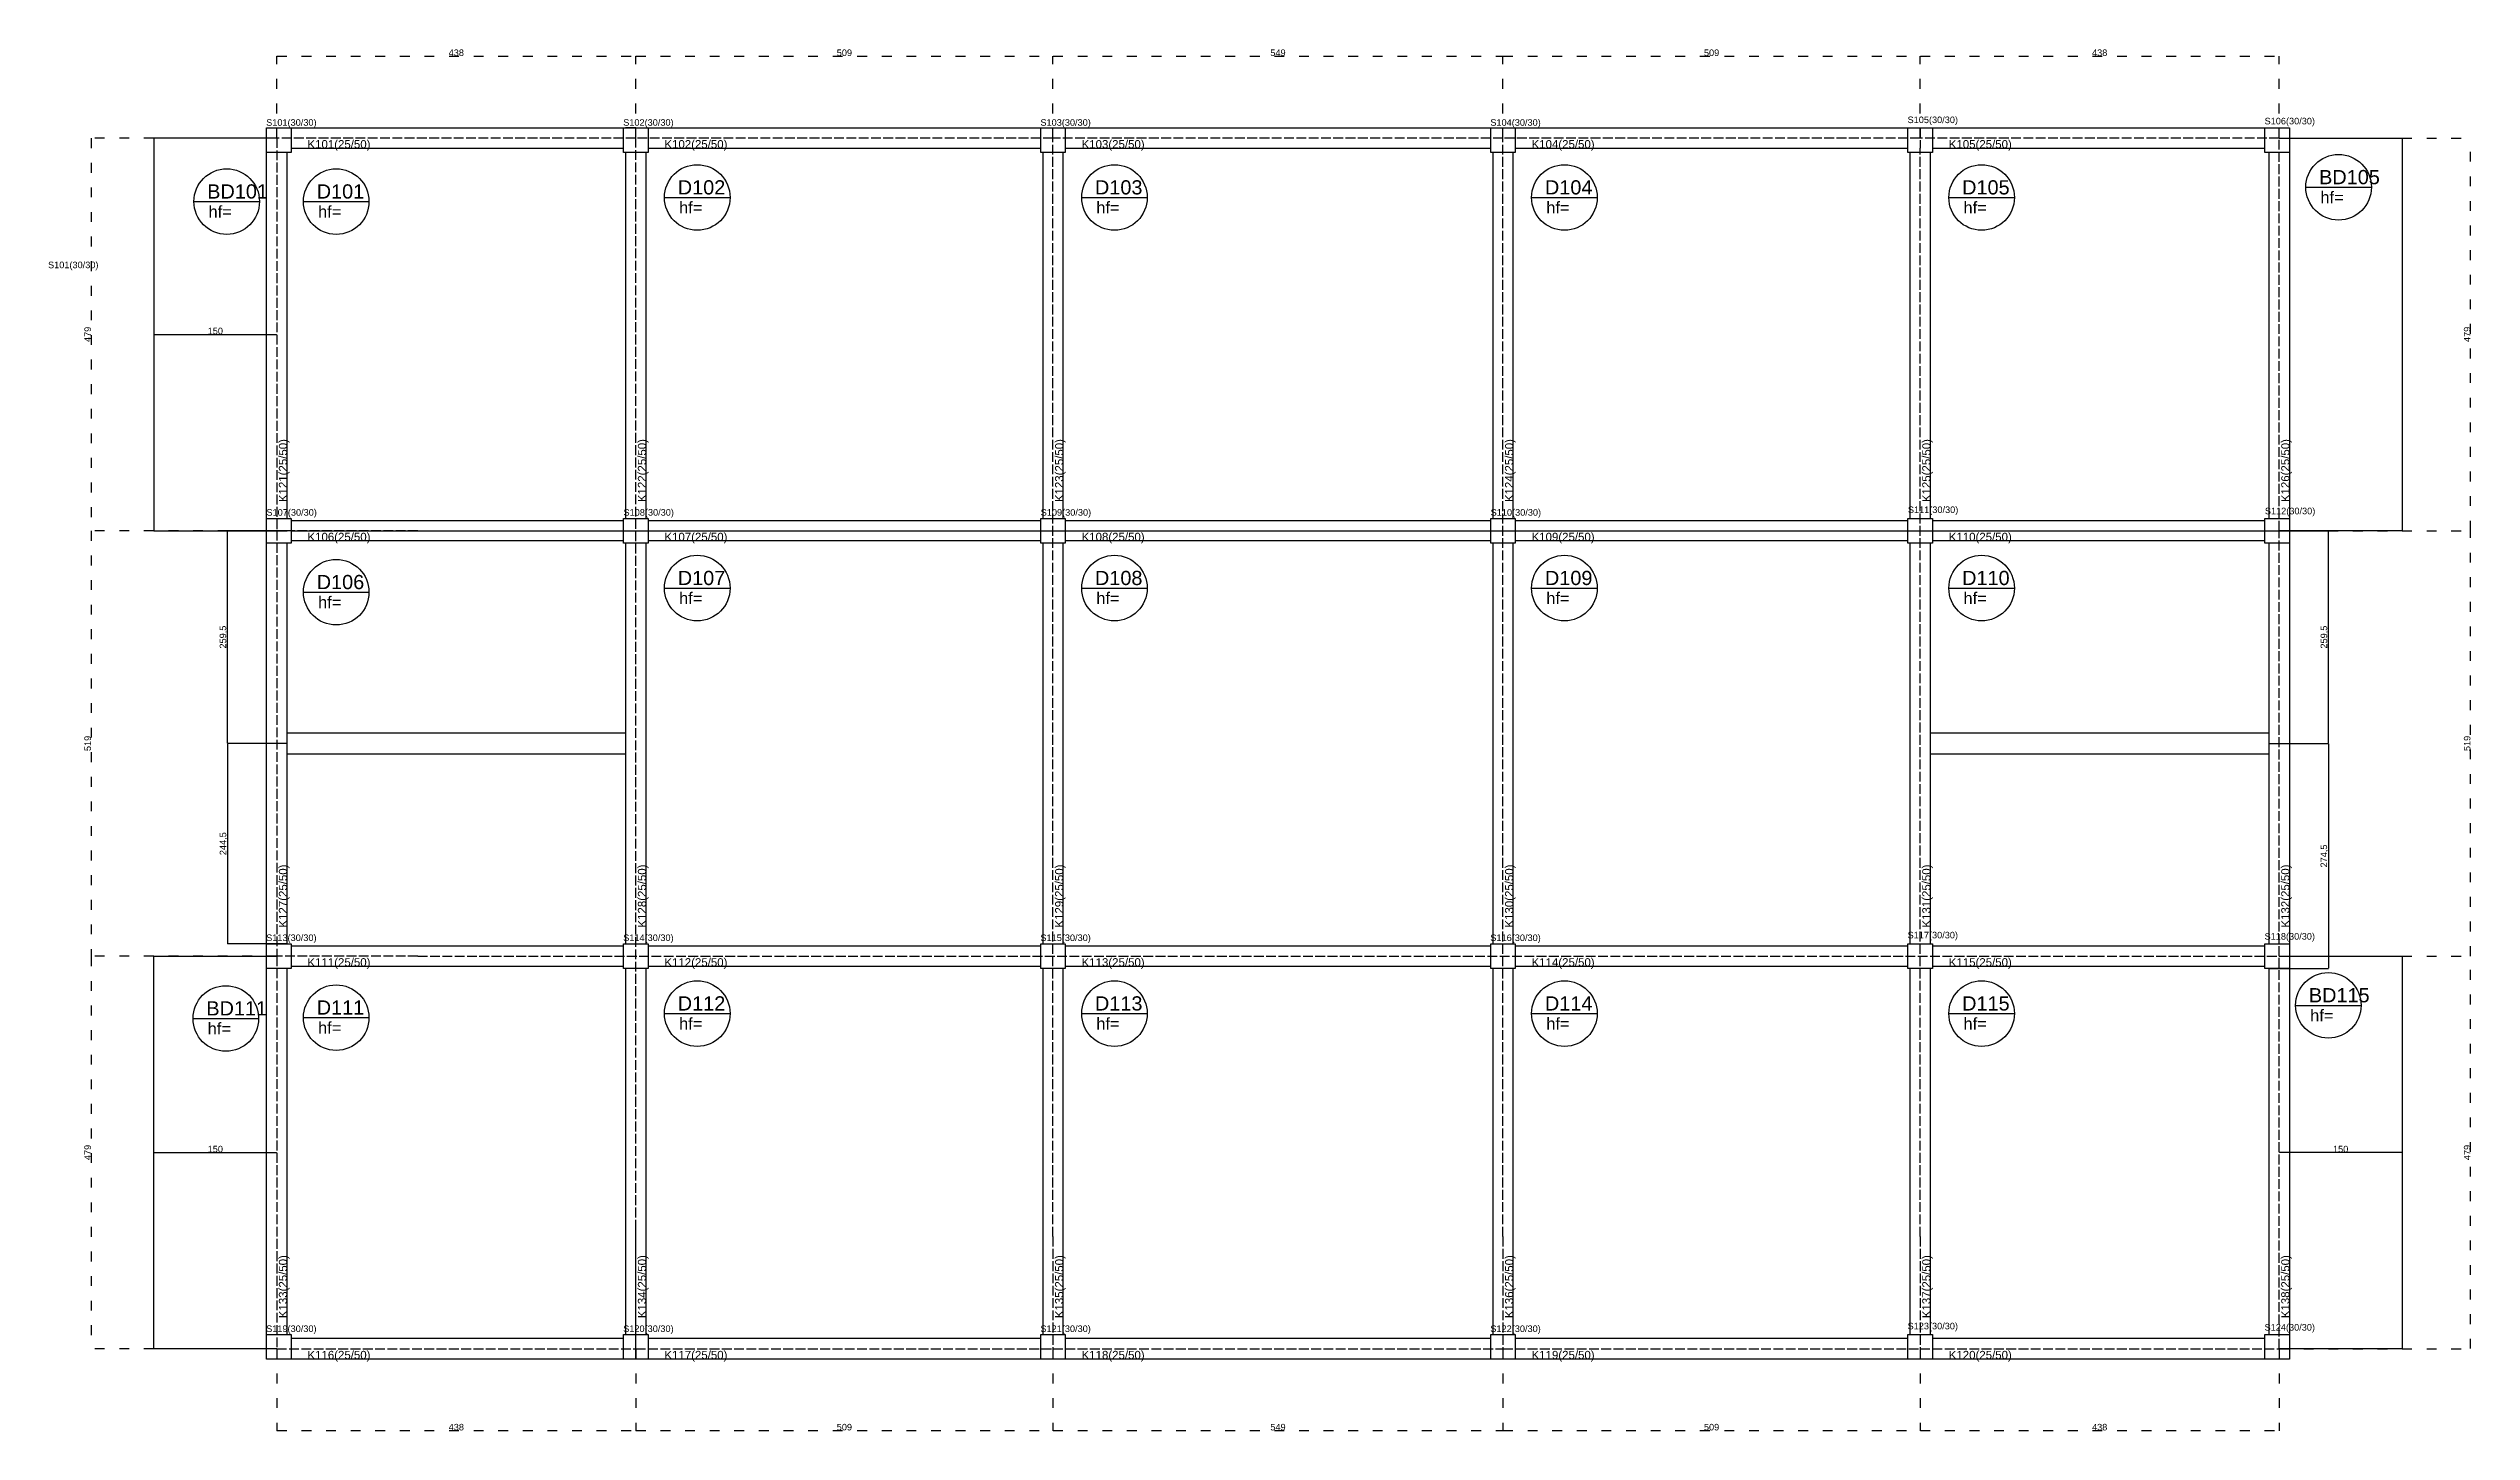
# Model space of a CAD drawing. Header units: centimetres. Extents: x 298 to 3254, y 299 to 4427.
# Drawn here: x 298 to 3254, y 2740 to 4427 of the extents above; entities that cross this region are included whole.
import ezdxf

# ---------------------------------------------------------------- set-up
doc = ezdxf.new("R2010")
doc.units = ezdxf.units.CM
doc.linetypes.add('ACAD_ISO02W100', pattern=[15, 12, -3])
doc.linetypes.add('ACAD_ISO03W100', pattern=[30, 12, -18])
for name, color, linetype in [('Düz', 130, 'Continuous'), ('Kesikli', 50, 'ACAD_ISO02W100'), ('kolon', 70, 'Continuous'), ('mesafe düz', 10, 'Continuous'), ('Mesafe Kes', 10, 'ACAD_ISO03W100'), ('çizgi', 7, 'Continuous')]:
    doc.layers.add(name, color=color, linetype=linetype)
doc.styles.get("Standard").update_dxf_attribs({"font": 'arial.ttf'})
doc.dimstyles.new('ISO-25', dxfattribs={"dimscale": 0.1, "dimtxt": 80, "dimasz": 2.5, "dimexe": 1.25, "dimexo": 0.625, "dimtad": 1, "dimtxsty": 'Standard', "dimcen": 2.5, "dimadec": 0, "dimazin": 0, "dimtfac": 1, "dimtmove": 0, "dimatfit": 3, "dimfxl": 1, "dimarcsym": 0})

msp = doc.modelspace()

# ---------------------------------------------------------------- texts
at = {"layer": 'çizgi', "attachment_point": 1}
for s, width, gutter_width, heights, insert, char_height in [('\\A1;S101(30/30)', 14.99433, 12.5, [0], (563.209, 4340.888), 8), ('\\A1;S102(30/30)', 14.99433, 12.5, [0], (998.83, 4340.888), 8), ('\\A1;S103(30/30)', 14.99433, 12.5, [0], (1507.853, 4340.888), 8), ('\\A1;S104(30/30)', 14.99433, 12.5, [0], (2056.801, 4340.888), 8), ('\\A1;S105(30/30)', 14.99433, 12.5, [0], (2565.828, 4344.129), 8), ('\\A1;S106(30/30)', 14.99433, 12.5, [0], (3001.379, 4342.588), 8), ('\\A1;K101(25/50)', 75.42651, 12.5, [0], (613.613, 4315.405), 10), ('\\A1;K102(25/50)', 75.42651, 12.5, [0], (1049.113, 4315.405), 10), ('\\A1;K103(25/50)', 75.42651, 12.5, [0], (1558.113, 4315.405), 10), ('\\A1;K104(25/50)', 75.42651, 12.5, [0], (2107.113, 4315.405), 10), ('\\A1;K105(25/50)', 75.42651, 12.5, [0], (2616.113, 4315.405), 10), ('BD101', 57.79378, 86.755, [17.718], (491.298, 4261.445), 17.3509), ('D101', 57.79378, 86.755, [17.718], (624.908, 4261.445), 17.3509), ('D102', 57.79378, 86.755, [17.718], (1065.408, 4266.445), 17.3509), ('D103', 57.79378, 86.755, [17.718], (1574.408, 4266.445), 17.3509), ('D104', 54.77448, 86.755, [17.718], (2123.408, 4266.445), 17.3509), ('D105', 57.79378, 86.755, [17.718], (2632.408, 4266.445), 17.3509), ('BD105', 57.79378, 86.755, [17.718], (3067.908, 4278.945), 17.3509), ('hf=', 21.61151, 71.874, [0], (492.893, 4235.249), 14.3749), ('hf=', 21.61151, 71.874, [0], (626.503, 4235.249), 14.3749), ('hf=', 21.61151, 71.874, [0], (1067.003, 4240.249), 14.3749), ('hf=', 21.61151, 71.874, [0], (1576.003, 4240.249), 14.3749), ('hf=', 21.61151, 71.874, [0], (2125.003, 4240.249), 14.3749), ('hf=', 21.61151, 71.874, [0], (2634.003, 4240.249), 14.3749), ('hf=', 21.61151, 71.874, [0], (3069.503, 4252.749), 14.3749), ('\\A1;S101(30/30)', 14.99433, 12.5, [0], (297.111, 4167.125), 8), ('\\A1;S107(30/30)', 14.99433, 12.5, [0], (563.58, 3865.231), 8), ('\\A1;S108(30/30)', 14.99433, 12.5, [0], (999.201, 3865.231), 8), ('\\A1;S109(30/30)', 14.99433, 12.5, [0], (1508.224, 3865.231), 8), ('\\A1;S110(30/30)', 14.99433, 12.5, [0], (2057.173, 3865.231), 8), ('\\A1;S111(30/30)', 14.99433, 12.5, [0], (2566.2, 3868.472), 8), ('\\A1;S112(30/30)', 14.99433, 12.5, [0], (3001.75, 3866.931), 8), ('\\A1;K106(25/50)', 75.42651, 12.5, [0], (613.613, 3836.405), 10), ('\\A1;K107(25/50)', 75.42651, 12.5, [0], (1049.113, 3836.405), 10), ('\\A1;K108(25/50)', 75.42651, 12.5, [0], (1558.113, 3836.405), 10), ('\\A1;K109(25/50)', 75.42651, 12.5, [0], (2107.113, 3836.405), 10), ('\\A1;K110(25/50)', 75.42651, 12.5, [0], (2616.113, 3836.405), 10), ('D106', 57.79378, 86.755, [17.718], (624.908, 3784.945), 17.3509), ('D107', 57.79378, 86.755, [17.718], (1065.408, 3789.945), 17.3509), ('D108', 57.79378, 86.755, [17.718], (1574.408, 3789.945), 17.3509), ('D109', 57.79378, 86.755, [17.718], (2123.408, 3789.945), 17.3509), ('D110', 57.79378, 86.755, [17.718], (2632.408, 3789.945), 17.3509), ('hf=', 21.61151, 71.874, [0], (626.503, 3758.749), 14.3749), ('hf=', 21.61151, 71.874, [0], (1067.003, 3763.749), 14.3749), ('hf=', 21.61151, 71.874, [0], (1576.003, 3763.749), 14.3749), ('hf=', 21.61151, 71.874, [0], (2125.003, 3763.749), 14.3749), ('hf=', 21.61151, 71.874, [0], (2634.003, 3763.749), 14.3749), ('\\A1;S113(30/30)', 14.99433, 12.5, [0], (563.209, 3346.345), 8), ('\\A1;S114(30/30)', 14.99433, 12.5, [0], (998.83, 3346.345), 8), ('\\A1;S115(30/30)', 14.99433, 12.5, [0], (1507.853, 3346.345), 8), ('\\A1;S116(30/30)', 14.99433, 12.5, [0], (2056.801, 3346.345), 8), ('\\A1;S117(30/30)', 14.99433, 12.5, [0], (2565.828, 3349.586), 8), ('\\A1;S118(30/30)', 14.99433, 12.5, [0], (3001.379, 3348.045), 8), ('\\A1;K111(25/50)', 75.42651, 12.5, [0], (613.613, 3317.405), 10), ('\\A1;K112(25/50)', 75.42651, 12.5, [0], (1049.113, 3317.405), 10), ('\\A1;K113(25/50)', 75.42651, 12.5, [0], (1558.113, 3317.405), 10), ('\\A1;K114(25/50)', 75.42651, 12.5, [0], (2107.113, 3317.405), 10), ('\\A1;K115(25/50)', 75.42651, 12.5, [0], (2616.113, 3317.405), 10), ('BD111', 57.79378, 86.755, [17.718], (490.239, 3264.921), 17.3509), ('D111', 57.79378, 86.755, [17.718], (624.908, 3265.945), 17.3509), ('D112', 57.79378, 86.755, [17.718], (1065.408, 3270.945), 17.3509), ('D113', 57.79378, 86.755, [17.718], (1574.408, 3270.945), 17.3509), ('D114', 57.79378, 86.755, [17.718], (2123.408, 3270.945), 17.3509), ('D115', 57.79378, 86.755, [17.718], (2632.408, 3270.945), 17.3509), ('BD115', 57.79378, 86.755, [17.718], (3055.408, 3280.945), 17.3509), ('hf=', 21.61151, 71.874, [0], (3057.003, 3254.749), 14.3749), ('hf=', 21.61151, 71.874, [0], (491.834, 3238.726), 14.3749), ('hf=', 21.61151, 71.874, [0], (626.503, 3239.749), 14.3749), ('hf=', 21.61151, 71.874, [0], (1067.003, 3244.749), 14.3749), ('hf=', 21.61151, 71.874, [0], (1576.003, 3244.749), 14.3749), ('hf=', 21.61151, 71.874, [0], (2125.003, 3244.749), 14.3749), ('hf=', 21.61151, 71.874, [0], (2634.003, 3244.749), 14.3749), ('\\A1;S119(30/30)', 14.99433, 12.5, [0], (563.209, 2869.42), 8), ('\\A1;S120(30/30)', 14.99433, 12.5, [0], (998.83, 2869.42), 8), ('\\A1;S121(30/30)', 14.99433, 12.5, [0], (1507.853, 2869.42), 8), ('\\A1;S122(30/30)', 14.99433, 12.5, [0], (2056.801, 2869.42), 8), ('\\A1;S123(30/30)', 14.99433, 12.5, [0], (2565.828, 2872.661), 8), ('\\A1;S124(30/30)', 14.99433, 12.5, [0], (3001.379, 2871.12), 8), ('\\A1;K116(25/50)', 75.42651, 12.5, [0], (613.613, 2838.405), 10), ('\\A1;K117(25/50)', 75.42651, 12.5, [0], (1049.113, 2838.405), 10), ('\\A1;K118(25/50)', 75.42651, 12.5, [0], (1558.113, 2838.405), 10), ('\\A1;K119(25/50)', 75.42651, 12.5, [0], (2107.113, 2838.405), 10), ('\\A1;K120(25/50)', 75.42651, 12.5, [0], (2616.113, 2838.405), 10)]:
    msp.add_mtext_dynamic_manual_height_columns(s, width=width, gutter_width=gutter_width, heights=heights, dxfattribs=dict(at, insert=insert, char_height=char_height))
at = {"layer": 'çizgi', "char_height": 10, "attachment_point": 1, "rotation": 90}
for s, insert in [('\\A1;K121(25/50)', (578.734, 3873.81)), ('\\A1;K122(25/50)', (1016.734, 3873.81)), ('\\A1;K123(25/50)', (1525.734, 3873.81)), ('\\A1;K124(25/50)', (2074.734, 3873.81)), ('\\A1;K125(25/50)', (2583.734, 3873.81)), ('\\A1;K126(25/50)', (3021.734, 3873.81)), ('\\A1;K127(25/50)', (578.734, 3354.81)), ('\\A1;K128(25/50)', (1016.734, 3354.81)), ('\\A1;K129(25/50)', (1525.734, 3354.81)), ('\\A1;K130(25/50)', (2074.734, 3354.81)), ('\\A1;K131(25/50)', (2583.734, 3354.81)), ('\\A1;K132(25/50)', (3021.734, 3354.81)), ('\\A1;K133(25/50)', (578.734, 2878.31)), ('\\A1;K134(25/50)', (1016.734, 2878.31)), ('\\A1;K135(25/50)', (1525.734, 2878.31)), ('\\A1;K136(25/50)', (2074.734, 2878.31)), ('\\A1;K137(25/50)', (2583.734, 2878.31)), ('\\A1;K138(25/50)', (3021.734, 2878.31))]:
    msp.add_mtext_dynamic_manual_height_columns(s, width=75.42651, gutter_width=12.5, heights=[0], dxfattribs=dict(at, insert=insert))

# ---------------------------------------------------------------- blocks, each defined once
blk = doc.blocks.new('*D51')
at = {"layer": 'Defpoints', "color": 0, "transparency": 16777216}
for p in [(1014.2, 4417.8), (576.2, 4317.9), (1014.2, 4317.9)]:
    blk.add_point(p, dxfattribs=at)
at = {"layer": 'Mesafe Kes', "color": 0, "lineweight": -2, "transparency": 16777216}
for p, q in [((576.2, 4318), (576.2, 4417.9)), ((576.4, 4417.8), (1013.9, 4417.8)), ((1014.2, 4318), (1014.2, 4417.9))]:
    blk.add_line(p, q, dxfattribs=at)
at = {"layer": 'Mesafe Kes', "color": 0, "transparency": 16777216}
for points in [[(576.4, 4417.8), (576.4, 4417.7), (576.2, 4417.8)], [(1013.9, 4417.8), (1013.9, 4417.7), (1014.2, 4417.8)]]:
    blk.add_solid(points, dxfattribs=at)
at = {"layer": 'Mesafe Kes', "color": 0, "transparency": 16777216, "insert": (795.2, 4421.9), "char_height": 8, "attachment_point": 5}
blk.add_mtext('438', dxfattribs=at)
blk = doc.blocks.new('*D52')
at = {"layer": 'Defpoints', "color": 0, "transparency": 16777216}
for p in [(1523.2, 4417.8), (1014.2, 4317.9), (1523.2, 4317.9)]:
    blk.add_point(p, dxfattribs=at)
at = {"layer": 'Mesafe Kes', "color": 0, "lineweight": -2, "transparency": 16777216}
for p, q in [((1014.2, 4318), (1014.2, 4417.9)), ((1014.4, 4417.8), (1522.9, 4417.8)), ((1523.2, 4318), (1523.2, 4417.9))]:
    blk.add_line(p, q, dxfattribs=at)
at = {"layer": 'Mesafe Kes', "color": 0, "transparency": 16777216}
for points in [[(1014.4, 4417.8), (1014.4, 4417.7), (1014.2, 4417.8)], [(1522.9, 4417.8), (1522.9, 4417.7), (1523.2, 4417.8)]]:
    blk.add_solid(points, dxfattribs=at)
at = {"layer": 'Mesafe Kes', "color": 0, "transparency": 16777216, "insert": (1268.7, 4421.9), "char_height": 8, "attachment_point": 5}
blk.add_mtext('509', dxfattribs=at)
blk = doc.blocks.new('*D53')
at = {"layer": 'Defpoints', "color": 0, "transparency": 16777216}
for p in [(2072.2, 4417.8), (1523.2, 4317.9), (2072.2, 4317.9)]:
    blk.add_point(p, dxfattribs=at)
at = {"layer": 'Mesafe Kes', "color": 0, "lineweight": -2, "transparency": 16777216}
for p, q in [((1523.2, 4318), (1523.2, 4417.9)), ((1523.4, 4417.8), (2071.9, 4417.8)), ((2072.2, 4318), (2072.2, 4417.9))]:
    blk.add_line(p, q, dxfattribs=at)
at = {"layer": 'Mesafe Kes', "color": 0, "transparency": 16777216}
for points in [[(1523.4, 4417.8), (1523.4, 4417.7), (1523.2, 4417.8)], [(2071.9, 4417.8), (2071.9, 4417.7), (2072.2, 4417.8)]]:
    blk.add_solid(points, dxfattribs=at)
at = {"layer": 'Mesafe Kes', "color": 0, "transparency": 16777216, "insert": (1797.7, 4421.9), "char_height": 8, "attachment_point": 5}
blk.add_mtext('549', dxfattribs=at)
blk = doc.blocks.new('*D54')
at = {"layer": 'Defpoints', "color": 0, "transparency": 16777216}
for p in [(2581.2, 4417.8), (2072.2, 4317.9), (2581.2, 4317.9)]:
    blk.add_point(p, dxfattribs=at)
at = {"layer": 'Mesafe Kes', "color": 0, "lineweight": -2, "transparency": 16777216}
for p, q in [((2072.2, 4318), (2072.2, 4417.9)), ((2072.4, 4417.8), (2580.9, 4417.8)), ((2581.2, 4318), (2581.2, 4417.9))]:
    blk.add_line(p, q, dxfattribs=at)
at = {"layer": 'Mesafe Kes', "color": 0, "transparency": 16777216}
for points in [[(2072.4, 4417.8), (2072.4, 4417.7), (2072.2, 4417.8)], [(2580.9, 4417.8), (2580.9, 4417.7), (2581.2, 4417.8)]]:
    blk.add_solid(points, dxfattribs=at)
at = {"layer": 'Mesafe Kes', "color": 0, "transparency": 16777216, "insert": (2326.7, 4421.9), "char_height": 8, "attachment_point": 5}
blk.add_mtext('509', dxfattribs=at)
blk = doc.blocks.new('*D55')
at = {"layer": 'Defpoints', "color": 0, "transparency": 16777216}
for p in [(3019.2, 4417.8), (2581.2, 4317.9), (3019.2, 4317.9)]:
    blk.add_point(p, dxfattribs=at)
at = {"layer": 'Mesafe Kes', "color": 0, "lineweight": -2, "transparency": 16777216}
for p, q in [((2581.2, 4318), (2581.2, 4417.9)), ((2581.4, 4417.8), (3018.9, 4417.8)), ((3019.2, 4318), (3019.2, 4417.9))]:
    blk.add_line(p, q, dxfattribs=at)
at = {"layer": 'Mesafe Kes', "color": 0, "transparency": 16777216}
for points in [[(2581.4, 4417.8), (2581.4, 4417.7), (2581.2, 4417.8)], [(3018.9, 4417.8), (3018.9, 4417.7), (3019.2, 4417.8)]]:
    blk.add_solid(points, dxfattribs=at)
at = {"layer": 'Mesafe Kes', "color": 0, "transparency": 16777216, "insert": (2800.2, 4421.9), "char_height": 8, "attachment_point": 5}
blk.add_mtext('438', dxfattribs=at)
blk = doc.blocks.new('*D56')
at = {"layer": 'Defpoints', "color": 0, "transparency": 16777216}
for p in [(576.2, 4317.9), (349.7, 3838.9), (576.2, 3838.9)]:
    blk.add_point(p, dxfattribs=at)
at = {"layer": 'Mesafe Kes', "color": 0, "lineweight": -2, "transparency": 16777216}
for p, q in [((576.1, 4317.9), (349.6, 4317.9)), ((349.7, 4317.6), (349.7, 3839.1)), ((576.1, 3838.9), (349.6, 3838.9))]:
    blk.add_line(p, q, dxfattribs=at)
at = {"layer": 'Mesafe Kes', "color": 0, "transparency": 16777216}
for points in [[(349.7, 4317.6), (349.7, 4317.6), (349.7, 4317.9)], [(349.7, 3839.1), (349.7, 3839.1), (349.7, 3838.9)]]:
    blk.add_solid(points, dxfattribs=at)
at = {"layer": 'Mesafe Kes', "color": 0, "transparency": 16777216, "insert": (345.5, 4078.4), "char_height": 8, "attachment_point": 5, "rotation": 90}
blk.add_mtext('479', dxfattribs=at)
blk = doc.blocks.new('*D57')
at = {"layer": 'Defpoints', "color": 0, "transparency": 16777216}
for p in [(576.2, 3838.9), (349.7, 3319.9), (576.2, 3319.9)]:
    blk.add_point(p, dxfattribs=at)
at = {"layer": 'Mesafe Kes', "color": 0, "lineweight": -2, "transparency": 16777216}
for p, q in [((576.1, 3838.9), (349.5, 3838.9)), ((349.7, 3838.6), (349.7, 3320.1)), ((576.1, 3319.9), (349.5, 3319.9))]:
    blk.add_line(p, q, dxfattribs=at)
at = {"layer": 'Mesafe Kes', "color": 0, "transparency": 16777216}
for points in [[(349.6, 3838.6), (349.7, 3838.6), (349.7, 3838.9)], [(349.6, 3320.1), (349.7, 3320.1), (349.7, 3319.9)]]:
    blk.add_solid(points, dxfattribs=at)
at = {"layer": 'Mesafe Kes', "color": 0, "transparency": 16777216, "insert": (345.5, 3579.4), "char_height": 8, "attachment_point": 5, "rotation": 90}
blk.add_mtext('519', dxfattribs=at)
blk = doc.blocks.new('*D58')
at = {"layer": 'Defpoints', "color": 0, "transparency": 16777216}
for p in [(576.2, 3319.9), (349.7, 2840.9), (576.2, 2840.9)]:
    blk.add_point(p, dxfattribs=at)
at = {"layer": 'Mesafe Kes', "color": 0, "lineweight": -2, "transparency": 16777216}
for p, q in [((576.1, 3319.9), (349.6, 3319.9)), ((349.7, 3319.6), (349.7, 2841.1)), ((576.1, 2840.9), (349.6, 2840.9))]:
    blk.add_line(p, q, dxfattribs=at)
at = {"layer": 'Mesafe Kes', "color": 0, "transparency": 16777216}
for points in [[(349.7, 3319.6), (349.7, 3319.6), (349.7, 3319.9)], [(349.7, 2841.1), (349.7, 2841.1), (349.7, 2840.9)]]:
    blk.add_solid(points, dxfattribs=at)
at = {"layer": 'Mesafe Kes', "color": 0, "transparency": 16777216, "insert": (345.5, 3080.4), "char_height": 8, "attachment_point": 5, "rotation": 90}
blk.add_mtext('479', dxfattribs=at)
blk = doc.blocks.new('*D59')
at = {"layer": 'Defpoints', "color": 0, "transparency": 16777216}
for p in [(576.2, 2840.9), (1014.2, 2840.9), (1014.2, 2741.1)]:
    blk.add_point(p, dxfattribs=at)
at = {"layer": 'Mesafe Kes', "color": 0, "lineweight": -2, "transparency": 16777216}
for p, q in [((576.2, 2840.8), (576.2, 2741)), ((1014.2, 2840.8), (1014.2, 2741)), ((576.4, 2741.1), (1013.9, 2741.1))]:
    blk.add_line(p, q, dxfattribs=at)
at = {"layer": 'Mesafe Kes', "color": 0, "transparency": 16777216}
for points in [[(576.4, 2741.2), (576.4, 2741.1), (576.2, 2741.1)], [(1013.9, 2741.2), (1013.9, 2741.1), (1014.2, 2741.1)]]:
    blk.add_solid(points, dxfattribs=at)
at = {"layer": 'Mesafe Kes', "color": 0, "transparency": 16777216, "insert": (795.2, 2745.3), "char_height": 8, "attachment_point": 5}
blk.add_mtext('438', dxfattribs=at)
blk = doc.blocks.new('*D60')
at = {"layer": 'Defpoints', "color": 0, "transparency": 16777216}
for p in [(1014.2, 2840.9), (1523.2, 2840.9), (1523.2, 2741.1)]:
    blk.add_point(p, dxfattribs=at)
at = {"layer": 'Mesafe Kes', "color": 0, "lineweight": -2, "transparency": 16777216}
for p, q in [((1014.2, 2840.8), (1014.2, 2741)), ((1523.2, 2840.8), (1523.2, 2741)), ((1014.4, 2741.1), (1522.9, 2741.1))]:
    blk.add_line(p, q, dxfattribs=at)
at = {"layer": 'Mesafe Kes', "color": 0, "transparency": 16777216}
for points in [[(1014.4, 2741.2), (1014.4, 2741.1), (1014.2, 2741.1)], [(1522.9, 2741.2), (1522.9, 2741.1), (1523.2, 2741.1)]]:
    blk.add_solid(points, dxfattribs=at)
at = {"layer": 'Mesafe Kes', "color": 0, "transparency": 16777216, "insert": (1268.7, 2745.3), "char_height": 8, "attachment_point": 5}
blk.add_mtext('509', dxfattribs=at)
blk = doc.blocks.new('*D61')
at = {"layer": 'Defpoints', "color": 0, "transparency": 16777216}
for p in [(1523.2, 2840.9), (2072.2, 2840.9), (2072.2, 2741.1)]:
    blk.add_point(p, dxfattribs=at)
at = {"layer": 'Mesafe Kes', "color": 0, "lineweight": -2, "transparency": 16777216}
for p, q in [((1523.2, 2840.8), (1523.2, 2741)), ((2072.2, 2840.8), (2072.2, 2741)), ((1523.4, 2741.1), (2071.9, 2741.1))]:
    blk.add_line(p, q, dxfattribs=at)
at = {"layer": 'Mesafe Kes', "color": 0, "transparency": 16777216}
for points in [[(1523.4, 2741.2), (1523.4, 2741.1), (1523.2, 2741.1)], [(2071.9, 2741.2), (2071.9, 2741.1), (2072.2, 2741.1)]]:
    blk.add_solid(points, dxfattribs=at)
at = {"layer": 'Mesafe Kes', "color": 0, "transparency": 16777216, "insert": (1797.7, 2745.3), "char_height": 8, "attachment_point": 5}
blk.add_mtext('549', dxfattribs=at)
blk = doc.blocks.new('*D62')
at = {"layer": 'Defpoints', "color": 0, "transparency": 16777216}
for p in [(2072.2, 2840.9), (2581.2, 2840.9), (2581.2, 2741.1)]:
    blk.add_point(p, dxfattribs=at)
at = {"layer": 'Mesafe Kes', "color": 0, "lineweight": -2, "transparency": 16777216}
for p, q in [((2072.2, 2840.8), (2072.2, 2741)), ((2581.2, 2840.8), (2581.2, 2741)), ((2072.4, 2741.1), (2580.9, 2741.1))]:
    blk.add_line(p, q, dxfattribs=at)
at = {"layer": 'Mesafe Kes', "color": 0, "transparency": 16777216}
for points in [[(2072.4, 2741.2), (2072.4, 2741.1), (2072.2, 2741.1)], [(2580.9, 2741.2), (2580.9, 2741.1), (2581.2, 2741.1)]]:
    blk.add_solid(points, dxfattribs=at)
at = {"layer": 'Mesafe Kes', "color": 0, "transparency": 16777216, "insert": (2326.7, 2745.3), "char_height": 8, "attachment_point": 5}
blk.add_mtext('509', dxfattribs=at)
blk = doc.blocks.new('*D63')
at = {"layer": 'Defpoints', "color": 0, "transparency": 16777216}
for p in [(2581.2, 2840.9), (3019.2, 2840.9), (3019.2, 2741.1)]:
    blk.add_point(p, dxfattribs=at)
at = {"layer": 'Mesafe Kes', "color": 0, "lineweight": -2, "transparency": 16777216}
for p, q in [((2581.2, 2840.8), (2581.2, 2741)), ((3019.2, 2840.8), (3019.2, 2741)), ((2581.4, 2741.1), (3018.9, 2741.1))]:
    blk.add_line(p, q, dxfattribs=at)
at = {"layer": 'Mesafe Kes', "color": 0, "transparency": 16777216}
for points in [[(2581.4, 2741.2), (2581.4, 2741.1), (2581.2, 2741.1)], [(3018.9, 2741.2), (3018.9, 2741.1), (3019.2, 2741.1)]]:
    blk.add_solid(points, dxfattribs=at)
at = {"layer": 'Mesafe Kes', "color": 0, "transparency": 16777216, "insert": (2800.2, 2745.3), "char_height": 8, "attachment_point": 5}
blk.add_mtext('438', dxfattribs=at)
blk = doc.blocks.new('*D64')
at = {"layer": 'Defpoints', "color": 0, "transparency": 16777216}
for p in [(3019.2, 3319.9), (3252.7, 3319.9), (3019.2, 2840.9)]:
    blk.add_point(p, dxfattribs=at)
at = {"layer": 'Mesafe Kes', "color": 0, "lineweight": -2, "transparency": 16777216}
for p, q in [((3019.2, 3319.9), (3252.9, 3319.9)), ((3252.7, 2841.1), (3252.7, 3319.6)), ((3019.2, 2840.9), (3252.9, 2840.9))]:
    blk.add_line(p, q, dxfattribs=at)
at = {"layer": 'Mesafe Kes', "color": 0, "transparency": 16777216}
for points in [[(3252.7, 3319.6), (3252.8, 3319.6), (3252.7, 3319.9)], [(3252.7, 2841.1), (3252.8, 2841.1), (3252.7, 2840.9)]]:
    blk.add_solid(points, dxfattribs=at)
at = {"layer": 'Mesafe Kes', "color": 0, "transparency": 16777216, "insert": (3248.6, 3080.4), "char_height": 8, "attachment_point": 5, "rotation": 90}
blk.add_mtext('479', dxfattribs=at)
blk = doc.blocks.new('*D65')
at = {"layer": 'Defpoints', "color": 0, "transparency": 16777216}
for p in [(3019.2, 3838.9), (3252.8, 3838.9), (3019.2, 3319.9)]:
    blk.add_point(p, dxfattribs=at)
at = {"layer": 'Mesafe Kes', "color": 0, "lineweight": -2, "transparency": 16777216}
for p, q in [((3019.2, 3838.9), (3252.9, 3838.9)), ((3252.8, 3320.1), (3252.8, 3838.6)), ((3019.2, 3319.9), (3252.9, 3319.9))]:
    blk.add_line(p, q, dxfattribs=at)
at = {"layer": 'Mesafe Kes', "color": 0, "transparency": 16777216}
for points in [[(3252.7, 3838.6), (3252.8, 3838.6), (3252.8, 3838.9)], [(3252.7, 3320.1), (3252.8, 3320.1), (3252.8, 3319.9)]]:
    blk.add_solid(points, dxfattribs=at)
at = {"layer": 'Mesafe Kes', "color": 0, "transparency": 16777216, "insert": (3248.6, 3579.4), "char_height": 8, "attachment_point": 5, "rotation": 90}
blk.add_mtext('519', dxfattribs=at)
blk = doc.blocks.new('*D66')
at = {"layer": 'Defpoints', "color": 0, "transparency": 16777216}
for p in [(3019.2, 4317.9), (3252.7, 4317.9), (3019.2, 3838.9)]:
    blk.add_point(p, dxfattribs=at)
at = {"layer": 'Mesafe Kes', "color": 0, "lineweight": -2, "transparency": 16777216}
for p, q in [((3019.2, 4317.9), (3252.9, 4317.9)), ((3252.7, 3839.1), (3252.7, 4317.6)), ((3019.2, 3838.9), (3252.9, 3838.9))]:
    blk.add_line(p, q, dxfattribs=at)
at = {"layer": 'Mesafe Kes', "color": 0, "transparency": 16777216}
for points in [[(3252.7, 4317.6), (3252.8, 4317.6), (3252.7, 4317.9)], [(3252.7, 3839.1), (3252.8, 3839.1), (3252.7, 3838.9)]]:
    blk.add_solid(points, dxfattribs=at)
at = {"layer": 'Mesafe Kes', "color": 0, "transparency": 16777216, "insert": (3248.6, 4078.4), "char_height": 8, "attachment_point": 5, "rotation": 90}
blk.add_mtext('479', dxfattribs=at)
blk = doc.blocks.new('*D50')
at = {"layer": 'Defpoints', "color": 0, "transparency": 16777216}
for p in [(3006.7, 3838.9), (3079.4, 3838.9), (3006.7, 3579.4)]:
    blk.add_point(p, dxfattribs=at)
at = {"layer": 'mesafe düz', "color": 0, "lineweight": -2, "transparency": 16777216}
for p, q in [((3006.7, 3838.9), (3079.5, 3838.9)), ((3079.4, 3579.6), (3079.4, 3838.6)), ((3006.7, 3579.4), (3079.5, 3579.4))]:
    blk.add_line(p, q, dxfattribs=at)
at = {"layer": 'mesafe düz', "color": 0, "transparency": 16777216}
for points in [[(3079.3, 3838.6), (3079.4, 3838.6), (3079.4, 3838.9)], [(3079.3, 3579.6), (3079.4, 3579.6), (3079.4, 3579.4)]]:
    blk.add_solid(points, dxfattribs=at)
at = {"layer": 'mesafe düz', "color": 0, "transparency": 16777216, "insert": (3074.5, 3709.1), "char_height": 8, "attachment_point": 5, "rotation": 90}
blk.add_mtext('259,5', dxfattribs=at)
blk = doc.blocks.new('*D67')
at = {"layer": 'Defpoints', "color": 0, "transparency": 16777216}
for p in [(3006.7, 3579.4), (3006.7, 3304.9), (3079.3, 3304.9)]:
    blk.add_point(p, dxfattribs=at)
at = {"layer": 'mesafe düz', "color": 0, "lineweight": -2, "transparency": 16777216}
for p, q in [((3006.7, 3579.4), (3079.4, 3579.4)), ((3079.3, 3579.1), (3079.3, 3305.1)), ((3006.7, 3304.9), (3079.4, 3304.9))]:
    blk.add_line(p, q, dxfattribs=at)
at = {"layer": 'mesafe düz', "color": 0, "transparency": 16777216}
for points in [[(3079.3, 3579.1), (3079.4, 3579.1), (3079.3, 3579.4)], [(3079.3, 3305.1), (3079.4, 3305.1), (3079.3, 3304.9)]]:
    blk.add_solid(points, dxfattribs=at)
at = {"layer": 'mesafe düz', "color": 0, "transparency": 16777216, "insert": (3074.4, 3442.1), "char_height": 8, "attachment_point": 5, "rotation": 90}
blk.add_mtext('274,5', dxfattribs=at)
blk = doc.blocks.new('*D68')
at = {"layer": 'Defpoints', "color": 0, "transparency": 16777216}
for p in [(588.7, 3579.4), (516.1, 3334.9), (588.7, 3334.9)]:
    blk.add_point(p, dxfattribs=at)
at = {"layer": 'mesafe düz', "color": 0, "lineweight": -2, "transparency": 16777216}
for p, q in [((588.6, 3579.4), (516, 3579.4)), ((516.1, 3579.1), (516.1, 3335.1)), ((588.6, 3334.9), (516, 3334.9))]:
    blk.add_line(p, q, dxfattribs=at)
at = {"layer": 'mesafe düz', "color": 0, "transparency": 16777216}
for points in [[(516.1, 3579.1), (516.2, 3579.1), (516.1, 3579.4)], [(516.1, 3335.1), (516.2, 3335.1), (516.1, 3334.9)]]:
    blk.add_solid(points, dxfattribs=at)
at = {"layer": 'mesafe düz', "color": 0, "transparency": 16777216, "insert": (511.3, 3457.1), "char_height": 8, "attachment_point": 5, "rotation": 90}
blk.add_mtext('244,5', dxfattribs=at)
blk = doc.blocks.new('*D70')
at = {"layer": 'Defpoints', "color": 0, "transparency": 16777216}
for p in [(516, 3838.9), (588.7, 3838.9), (588.7, 3579.4)]:
    blk.add_point(p, dxfattribs=at)
at = {"layer": 'mesafe düz', "color": 0, "lineweight": -2, "transparency": 16777216}
for p, q in [((588.6, 3838.9), (515.9, 3838.9)), ((516, 3579.6), (516, 3838.6)), ((588.6, 3579.4), (515.9, 3579.4))]:
    blk.add_line(p, q, dxfattribs=at)
at = {"layer": 'mesafe düz', "color": 0, "transparency": 16777216}
for points in [[(516, 3838.6), (516.1, 3838.6), (516, 3838.9)], [(516, 3579.6), (516.1, 3579.6), (516, 3579.4)]]:
    blk.add_solid(points, dxfattribs=at)
at = {"layer": 'mesafe düz', "color": 0, "transparency": 16777216, "insert": (511.2, 3709.1), "char_height": 8, "attachment_point": 5, "rotation": 90}
blk.add_mtext('259,5', dxfattribs=at)
blk = doc.blocks.new('*D71')
at = {"layer": 'Defpoints', "color": 0, "transparency": 16777216}
for p in [(426.2, 4078.4), (576.2, 4078.4), (576.2, 4078.4)]:
    blk.add_point(p, dxfattribs=at)
at = {"layer": 'mesafe düz', "color": 0, "lineweight": -2, "transparency": 16777216}
for p, q in [((426.2, 4078.5), (426.2, 4078.5)), ((426.4, 4078.4), (575.9, 4078.4)), ((576.2, 4078.5), (576.2, 4078.5))]:
    blk.add_line(p, q, dxfattribs=at)
at = {"layer": 'mesafe düz', "color": 0, "transparency": 16777216}
for points in [[(426.4, 4078.4), (426.4, 4078.4), (426.2, 4078.4)], [(575.9, 4078.4), (575.9, 4078.4), (576.2, 4078.4)]]:
    blk.add_solid(points, dxfattribs=at)
at = {"layer": 'mesafe düz', "color": 0, "transparency": 16777216, "insert": (501.2, 4082.5), "char_height": 8, "attachment_point": 5}
blk.add_mtext('150', dxfattribs=at)
blk = doc.blocks.new('*D73')
at = {"layer": 'Defpoints', "color": 0, "transparency": 16777216}
for p in [(426.2, 3080.4), (576.2, 3080.4), (576.2, 3080.4)]:
    blk.add_point(p, dxfattribs=at)
at = {"layer": 'mesafe düz', "color": 0, "lineweight": -2, "transparency": 16777216}
for p, q in [((426.2, 3080.3), (426.2, 3080.3)), ((426.4, 3080.4), (575.9, 3080.4)), ((576.2, 3080.5), (576.2, 3080.5))]:
    blk.add_line(p, q, dxfattribs=at)
at = {"layer": 'mesafe düz', "color": 0, "transparency": 16777216}
for points in [[(426.4, 3080.4), (426.4, 3080.4), (426.2, 3080.4)], [(575.9, 3080.4), (575.9, 3080.4), (576.2, 3080.4)]]:
    blk.add_solid(points, dxfattribs=at)
at = {"layer": 'mesafe düz', "color": 0, "transparency": 16777216, "insert": (501.2, 3084.5), "char_height": 8, "attachment_point": 5}
blk.add_mtext('150', dxfattribs=at)
blk = doc.blocks.new('*D74')
at = {"layer": 'Defpoints', "color": 0, "transparency": 16777216}
for p in [(3019.2, 3080.4), (3019.2, 3080.4), (3169.2, 3080.4)]:
    blk.add_point(p, dxfattribs=at)
at = {"layer": 'mesafe düz', "color": 0, "lineweight": -2, "transparency": 16777216}
for p, q in [((3019.2, 3080.5), (3019.2, 3080.5)), ((3168.9, 3080.4), (3019.4, 3080.4)), ((3169.2, 3080.3), (3169.2, 3080.3))]:
    blk.add_line(p, q, dxfattribs=at)
at = {"layer": 'mesafe düz', "color": 0, "transparency": 16777216}
for points in [[(3019.4, 3080.4), (3019.4, 3080.4), (3019.2, 3080.4)], [(3168.9, 3080.4), (3168.9, 3080.4), (3169.2, 3080.4)]]:
    blk.add_solid(points, dxfattribs=at)
at = {"layer": 'mesafe düz', "color": 0, "transparency": 16777216, "insert": (3094.2, 3084.5), "char_height": 8, "attachment_point": 5}
blk.add_mtext('150', dxfattribs=at)

# ---------------------------------------------------------------- dimensions: what is measured, and where the dimension line sits
at = {"layer": 'mesafe düz'}
for base, p1, p2, picture, middle in [((576.185, 4078.4), (426.185, 4078.4), (576.185, 4078.4), '*D71', (501.185, 4082.547)), ((576.185, 3080.4), (426.185, 3080.4), (576.185, 3080.4), '*D73', (501.185, 3084.547)), ((3019.185, 3080.4), (3169.185, 3080.4), (3019.185, 3080.4), '*D74', (3094.185, 3084.547))]:
    dim = msp.add_linear_dim(base=base, p1=p1, p2=p2, dimstyle='ISO-25', dxfattribs=at)
    dim.commit()
    dim.dimension.update_dxf_attribs({"geometry": picture, "text_midpoint": middle})
for base, p1, p2, picture, middle in [((516.047, 3838.9), (588.685, 3579.4), (588.685, 3838.9), '*D70', (511.177, 3709.15)), ((3079.365, 3838.9), (3006.685, 3579.4), (3006.685, 3838.9), '*D50', (3074.495, 3709.15)), ((516.132, 3334.9), (588.685, 3579.4), (588.685, 3334.9), '*D68', (511.262, 3457.15)), ((3079.316, 3304.9), (3006.685, 3579.4), (3006.685, 3304.9), '*D67', (3074.445, 3442.15))]:
    dim = msp.add_linear_dim(base=base, p1=p1, p2=p2, angle=90, dimstyle='ISO-25', dxfattribs=at)
    dim.commit()
    dim.dimension.update_dxf_attribs({"geometry": picture, "text_midpoint": middle})
at = {"layer": 'Mesafe Kes'}
for base, p1, p2, picture, middle in [((1014.185, 4417.778), (576.185, 4317.9), (1014.185, 4317.9), '*D51', (795.185, 4421.927)), ((1014.185, 2741.115), (576.185, 2840.9), (1014.185, 2840.9), '*D59', (795.185, 2745.265))]:
    dim = msp.add_linear_dim(base=base, p1=p1, p2=p2, dimstyle='ISO-25', dxfattribs=at)
    dim.commit()
    dim.dimension.update_dxf_attribs({"geometry": picture, "text_midpoint": middle})
for base, p1, p2, picture, middle in [((1523.185, 4417.778), (1014.185, 4317.9), (1523.185, 4317.9), '*D52', (1268.685, 4421.925)), ((2072.185, 4417.778), (1523.185, 4317.9), (2072.185, 4317.9), '*D53', (1797.685, 4421.925)), ((2581.185, 4417.778), (2072.185, 4317.9), (2581.185, 4317.9), '*D54', (2326.685, 4421.925)), ((3019.185, 4417.778), (2581.185, 4317.9), (3019.185, 4317.9), '*D55', (2800.185, 4421.927)), ((1523.185, 2741.115), (1014.185, 2840.9), (1523.185, 2840.9), '*D60', (1268.685, 2745.262)), ((2072.185, 2741.115), (1523.185, 2840.9), (2072.185, 2840.9), '*D61', (1797.685, 2745.262)), ((2581.185, 2741.115), (2072.185, 2840.9), (2581.185, 2840.9), '*D62', (2326.685, 2745.262)), ((3019.185, 2741.115), (2581.185, 2840.9), (3019.185, 2840.9), '*D63', (2800.185, 2745.265))]:
    dim = msp.add_linear_dim(base=base, p1=p1, p2=p2, dimstyle='ISO-25', override={"dimtmove": 1}, dxfattribs=at)
    dim.commit()
    dim.dimension.update_dxf_attribs({"geometry": picture, "text_midpoint": middle})
for base, p1, p2, picture, middle in [((349.694, 3838.9), (576.185, 4317.9), (576.185, 3838.9), '*D56', (345.547, 4078.4)), ((3252.749, 3319.9), (3019.185, 2840.9), (3019.185, 3319.9), '*D64', (3248.602, 3080.4))]:
    dim = msp.add_linear_dim(base=base, p1=p1, p2=p2, angle=90, dimstyle='ISO-25', dxfattribs=at)
    dim.commit()
    dim.dimension.update_dxf_attribs({"geometry": picture, "text_midpoint": middle})
for base, p1, p2, picture, middle in [((3252.749, 4317.9), (3019.185, 3838.9), (3019.185, 4317.9), '*D66', (3248.602, 4078.4)), ((349.652, 3319.9), (576.185, 3838.9), (576.185, 3319.9), '*D57', (345.505, 3579.4)), ((3252.791, 3838.9), (3019.185, 3319.9), (3019.185, 3838.9), '*D65', (3248.644, 3579.4)), ((349.694, 2840.9), (576.185, 3319.9), (576.185, 2840.9), '*D58', (345.547, 3080.4))]:
    dim = msp.add_linear_dim(base=base, p1=p1, p2=p2, angle=90, dimstyle='ISO-25', override={"dimtmove": 1}, dxfattribs=at)
    dim.commit()
    dim.dimension.update_dxf_attribs({"geometry": picture, "text_midpoint": middle})

# ---------------------------------------------------------------- linework, layer by layer
at = {"layer": 'Düz'}
for p, q in [((576.185, 4317.9), (426.185, 4317.9)), ((426.185, 4317.9), (426.185, 3838.9)), ((563.685, 4317.9), (563.685, 4330.4)), ((563.685, 4330.4), (576.185, 4330.4)), ((563.685, 3838.9), (563.685, 4317.9)), ((576.185, 4330.4), (1014.185, 4330.4)), ((1014.185, 4330.4), (1001.685, 4330.4)), ((1014.185, 4330.4), (1001.685, 4330.4)), ((1014.185, 4330.4), (1523.185, 4330.4)), ((1523.185, 4330.4), (2072.185, 4330.4)), ((2072.185, 4330.4), (2581.185, 4330.4)), ((2581.185, 4330.4), (3019.185, 4330.4)), ((3019.185, 4330.4), (3031.685, 4330.4)), ((3019.185, 4317.9), (3169.185, 4317.9)), ((3031.685, 4330.4), (3031.685, 4317.9)), ((3031.685, 4317.9), (3031.685, 3838.9)), ((3169.185, 4317.9), (3169.185, 3838.9)), ((588.685, 3853.9), (588.685, 4300.4)), ((593.685, 4305.4), (999.185, 4305.4)), ((1001.685, 4300.4), (1001.685, 3853.9)), ((1026.685, 3853.9), (1026.685, 4300.4)), ((1029.185, 4305.4), (1508.185, 4305.4)), ((1510.685, 4300.4), (1510.685, 3853.9)), ((1535.685, 3853.9), (1535.685, 4300.4)), ((1538.185, 4305.4), (2057.185, 4305.4)), ((2059.685, 4300.4), (2059.685, 3853.9)), ((2084.685, 3853.9), (2084.685, 4300.4)), ((2087.185, 4305.4), (2566.185, 4305.4)), ((2568.685, 4300.4), (2568.685, 3853.9)), ((2593.685, 3853.9), (2593.685, 4300.4)), ((2596.185, 4305.4), (3001.685, 4305.4)), ((3006.685, 4300.4), (3006.685, 3853.9)), ((563.685, 3838.9), (563.685, 3851.4)), ((593.685, 3851.4), (999.185, 3851.4)), ((1029.185, 3851.4), (1508.185, 3851.4)), ((1538.185, 3851.4), (2057.185, 3851.4)), ((2087.185, 3851.4), (2566.185, 3851.4)), ((2596.185, 3851.4), (3001.685, 3851.4)), ((3031.685, 3851.4), (3031.685, 3826.4)), ((426.185, 3838.9), (563.685, 3838.9)), ((563.685, 3319.9), (563.685, 3838.9)), ((563.685, 3838.9), (588.685, 3838.9)), ((588.685, 3334.9), (588.685, 3823.9)), ((593.685, 3838.9), (1014.185, 3838.9)), ((999.185, 3826.4), (593.685, 3826.4)), ((1001.685, 3823.9), (1001.685, 3334.9)), ((1014.185, 3838.9), (1523.185, 3838.9)), ((1026.685, 3334.9), (1026.685, 3823.9)), ((1508.185, 3826.4), (1029.185, 3826.4)), ((1510.685, 3823.9), (1510.685, 3334.9)), ((1523.185, 3838.9), (2072.185, 3838.9)), ((1535.685, 3334.9), (1535.685, 3823.9)), ((2057.185, 3826.4), (1538.185, 3826.4)), ((2059.685, 3823.9), (2059.685, 3334.9)), ((2072.185, 3838.9), (2581.185, 3838.9)), ((2084.685, 3334.9), (2084.685, 3823.9)), ((2566.185, 3826.4), (2087.185, 3826.4)), ((2568.685, 3823.9), (2568.685, 3334.9)), ((2581.185, 3838.9), (3031.685, 3838.9)), ((2593.685, 3334.9), (2593.685, 3823.9)), ((3001.685, 3826.4), (2596.185, 3826.4)), ((3006.685, 3823.9), (3006.685, 3334.89)), ((3169.185, 3838.9), (3019.185, 3838.9)), ((3031.685, 3838.9), (3031.685, 3319.9)), ((1001.685, 3591.9), (588.685, 3591.9)), ((3006.685, 3591.9), (2593.685, 3591.9)), ((588.685, 3566.9), (1001.685, 3566.9)), ((2593.685, 3566.9), (3006.685, 3566.9)), ((426.185, 2840.9), (426.185, 3319.9)), ((426.185, 3319.9), (576.185, 3319.9)), ((563.685, 3319.9), (563.685, 3332.4)), ((563.685, 2840.9), (563.685, 3319.9)), ((593.685, 3332.4), (999.185, 3332.4)), ((1029.185, 3332.4), (1508.185, 3332.4)), ((1538.185, 3332.4), (2057.185, 3332.4)), ((2087.185, 3332.4), (2566.185, 3332.4)), ((2596.185, 3332.4), (3001.685, 3332.4)), ((3019.185, 3319.9), (3169.185, 3319.9)), ((3031.685, 3332.4), (3031.685, 3307.4)), ((3031.685, 3319.9), (3031.685, 2840.9)), ((3169.185, 3319.9), (3169.185, 2840.9)), ((588.685, 2858.4), (588.685, 3304.9)), ((999.185, 3307.4), (593.685, 3307.4)), ((1001.685, 3304.9), (1001.685, 2858.4)), ((1026.685, 2858.4), (1026.685, 3304.9)), ((1508.185, 3307.4), (1029.185, 3307.4)), ((1510.685, 3304.9), (1510.685, 2858.4)), ((1535.685, 2858.4), (1535.685, 3304.9)), ((2057.185, 3307.4), (1538.185, 3307.4)), ((2059.685, 3304.9), (2059.685, 2858.4)), ((2084.685, 2858.4), (2084.685, 3304.9)), ((2566.185, 3307.4), (2087.185, 3307.4)), ((2568.685, 3304.9), (2568.685, 2858.4)), ((2593.685, 2858.4), (2593.685, 3304.9)), ((3001.685, 3307.4), (2596.185, 3307.4)), ((3006.685, 3304.9), (3006.685, 2857.965)), ((576.185, 2840.9), (426.185, 2840.9)), ((563.685, 2828.4), (563.685, 2840.9)), ((999.185, 2853.4), (593.685, 2853.4)), ((1508.185, 2853.4), (1029.185, 2853.4)), ((2057.185, 2853.4), (1538.185, 2853.4)), ((2566.185, 2853.4), (2087.185, 2853.4)), ((3001.685, 2853.4), (2596.185, 2853.4)), ((3169.185, 2840.9), (3019.185, 2840.9)), ((3031.685, 2840.9), (3031.685, 2828.4)), ((576.185, 2828.4), (563.685, 2828.4)), ((1014.185, 2828.4), (576.185, 2828.4)), ((1523.185, 2828.4), (1014.185, 2828.4)), ((2072.185, 2828.4), (1523.185, 2828.4)), ((2581.185, 2828.4), (2072.185, 2828.4)), ((3019.185, 2828.4), (2581.185, 2828.4)), ((3031.685, 2828.4), (3019.185, 2828.4))]:
    msp.add_line(p, q, dxfattribs=at)
at = {"layer": 'Kesikli'}
for p, q in [((1014.185, 4317.9), (576.185, 4317.9)), ((576.185, 4317.9), (576.185, 3838.9)), ((1014.185, 2986.184), (1014.185, 4330.4)), ((1523.185, 4317.9), (1014.185, 4317.9)), ((1523.185, 2977.819), (1523.185, 4330.4)), ((2072.185, 4317.9), (1523.185, 4317.9)), ((2072.185, 2977.819), (2072.185, 4330.4)), ((2581.185, 4317.9), (2072.185, 4317.9)), ((2581.185, 4330.4), (2581.185, 4305.4)), ((3019.185, 4317.9), (2581.185, 4317.9)), ((3019.185, 3838.9), (3019.185, 4317.9)), ((2581.185, 2977.819), (2581.185, 4305.4)), ((748.26, 3838.9), (563.685, 3838.9)), ((576.185, 3838.9), (576.185, 3319.9)), ((748.26, 3838.9), (2794.241, 3838.9)), ((2794.241, 3838.9), (3031.685, 3838.9)), ((3019.185, 3319.9), (3019.185, 3838.9)), ((748.26, 3319.9), (563.685, 3319.9)), ((576.185, 3319.9), (576.185, 2840.9)), ((748.26, 3319.9), (2794.241, 3319.9)), ((2794.241, 3319.9), (3031.685, 3319.9)), ((3019.185, 2840.9), (3019.185, 3319.9)), ((1523.185, 2977.819), (1523.185, 2828.4)), ((2072.185, 2977.819), (2072.185, 2828.4)), ((2581.185, 2977.819), (2581.185, 2828.4)), ((576.185, 2840.9), (1014.185, 2840.9)), ((1014.185, 2840.9), (1523.185, 2840.9)), ((1523.185, 2840.9), (2072.185, 2840.9)), ((2072.185, 2840.9), (2581.185, 2840.9)), ((2581.185, 2840.9), (3019.185, 2840.9))]:
    msp.add_line(p, q, dxfattribs=at)
at = {"layer": 'kolon'}
msp.add_line((1014.185, 2828.4), (1014.185, 2986.184), dxfattribs=at)
for points in [[(563.685, 4330.4), (593.685, 4330.4), (593.685, 4300.4), (563.685, 4300.4)], [(999.185, 4330.4), (1029.185, 4330.4), (1029.185, 4300.4), (999.185, 4300.4)], [(1508.185, 4330.4), (1538.185, 4330.4), (1538.185, 4300.4), (1508.185, 4300.4)], [(2057.185, 4330.4), (2087.185, 4330.4), (2087.185, 4300.4), (2057.185, 4300.4)], [(2566.185, 4330.4), (2596.185, 4330.4), (2596.185, 4300.4), (2566.185, 4300.4)], [(3001.685, 4330.4), (3031.685, 4330.4), (3031.685, 4300.4), (3001.685, 4300.4)], [(563.685, 3853.9), (593.685, 3853.9), (593.685, 3823.9), (563.685, 3823.9)], [(999.185, 3853.9), (1029.185, 3853.9), (1029.185, 3823.9), (999.185, 3823.9)], [(1508.185, 3853.9), (1538.185, 3853.9), (1538.185, 3823.9), (1508.185, 3823.9)], [(2057.185, 3853.9), (2087.185, 3853.9), (2087.185, 3823.9), (2057.185, 3823.9)], [(2566.185, 3853.9), (2596.185, 3853.9), (2596.185, 3823.9), (2566.185, 3823.9)], [(3001.685, 3853.9), (3031.685, 3853.9), (3031.685, 3823.9), (3001.685, 3823.9)], [(563.685, 3334.9), (593.685, 3334.9), (593.685, 3304.9), (563.685, 3304.9)], [(999.185, 3334.9), (1029.185, 3334.9), (1029.185, 3304.9), (999.185, 3304.9)], [(1508.185, 3334.9), (1538.185, 3334.9), (1538.185, 3304.9), (1508.185, 3304.9)], [(2057.185, 3334.9), (2087.185, 3334.9), (2087.185, 3304.9), (2057.185, 3304.9)], [(2566.185, 3334.9), (2596.185, 3334.9), (2596.185, 3304.9), (2566.185, 3304.9)], [(3001.685, 3334.9), (3031.685, 3334.9), (3031.685, 3304.9), (3001.685, 3304.9)], [(563.685, 2858.4), (593.685, 2858.4), (593.685, 2828.4), (563.685, 2828.4)], [(999.185, 2858.4), (1029.185, 2858.4), (1029.185, 2828.4), (999.185, 2828.4)], [(1508.185, 2858.4), (1538.185, 2858.4), (1538.185, 2828.4), (1508.185, 2828.4)], [(2057.185, 2858.4), (2087.185, 2858.4), (2087.185, 2828.4), (2057.185, 2828.4)], [(2566.185, 2858.4), (2596.185, 2858.4), (2596.185, 2828.4), (2566.185, 2828.4)], [(3001.685, 2858.4), (3031.685, 2858.4), (3031.685, 2828.4), (3001.685, 2828.4)]]:
    msp.add_lwpolyline(points, close=True, dxfattribs=at)
at = {"layer": 'çizgi'}
for p, q in [((3051.685, 4257.9), (3131.685, 4257.9)), ((475.075, 4240.4), (555.075, 4240.4)), ((608.685, 4240.4), (688.685, 4240.4)), ((1049.185, 4245.4), (1129.185, 4245.4)), ((1558.185, 4245.4), (1638.185, 4245.4)), ((2107.185, 4245.4), (2187.185, 4245.4)), ((2616.185, 4245.4), (2696.185, 4245.4)), ((608.685, 3763.9), (688.685, 3763.9)), ((1049.185, 3768.9), (1129.185, 3768.9)), ((1558.185, 3768.9), (1638.185, 3768.9)), ((2107.185, 3768.9), (2187.185, 3768.9)), ((2616.185, 3768.9), (2696.185, 3768.9)), ((3039.185, 3259.9), (3119.185, 3259.9)), ((474.016, 3243.876), (554.016, 3243.876)), ((608.685, 3244.9), (688.685, 3244.9)), ((1049.185, 3249.9), (1129.185, 3249.9)), ((1558.185, 3249.9), (1638.185, 3249.9)), ((2107.185, 3249.9), (2187.185, 3249.9)), ((2616.185, 3249.9), (2696.185, 3249.9))]:
    msp.add_line(p, q, dxfattribs=at)
for centre in [(3091.685, 4257.9), (515.075, 4240.4), (648.685, 4240.4), (1089.185, 4245.4), (1598.185, 4245.4), (2147.185, 4245.4), (2656.185, 4245.4), (648.685, 3763.9), (1089.185, 3768.9), (1598.185, 3768.9), (2147.185, 3768.9), (2656.185, 3768.9), (514.016, 3243.876), (648.685, 3244.9), (1089.185, 3249.9), (1598.185, 3249.9), (2147.185, 3249.9), (2656.185, 3249.9), (3079.185, 3259.9)]:
    msp.add_circle(centre, 40, dxfattribs=at)

msp.set_redraw_order([(e.dxf.handle, doc.entitydb.next_handle()) for e in msp.query("TEXT MTEXT ATTDEF DIMENSION ARC_DIMENSION")])  # texts and dimensions are drawn at this point

doc.saveas('drawing.dxf')
